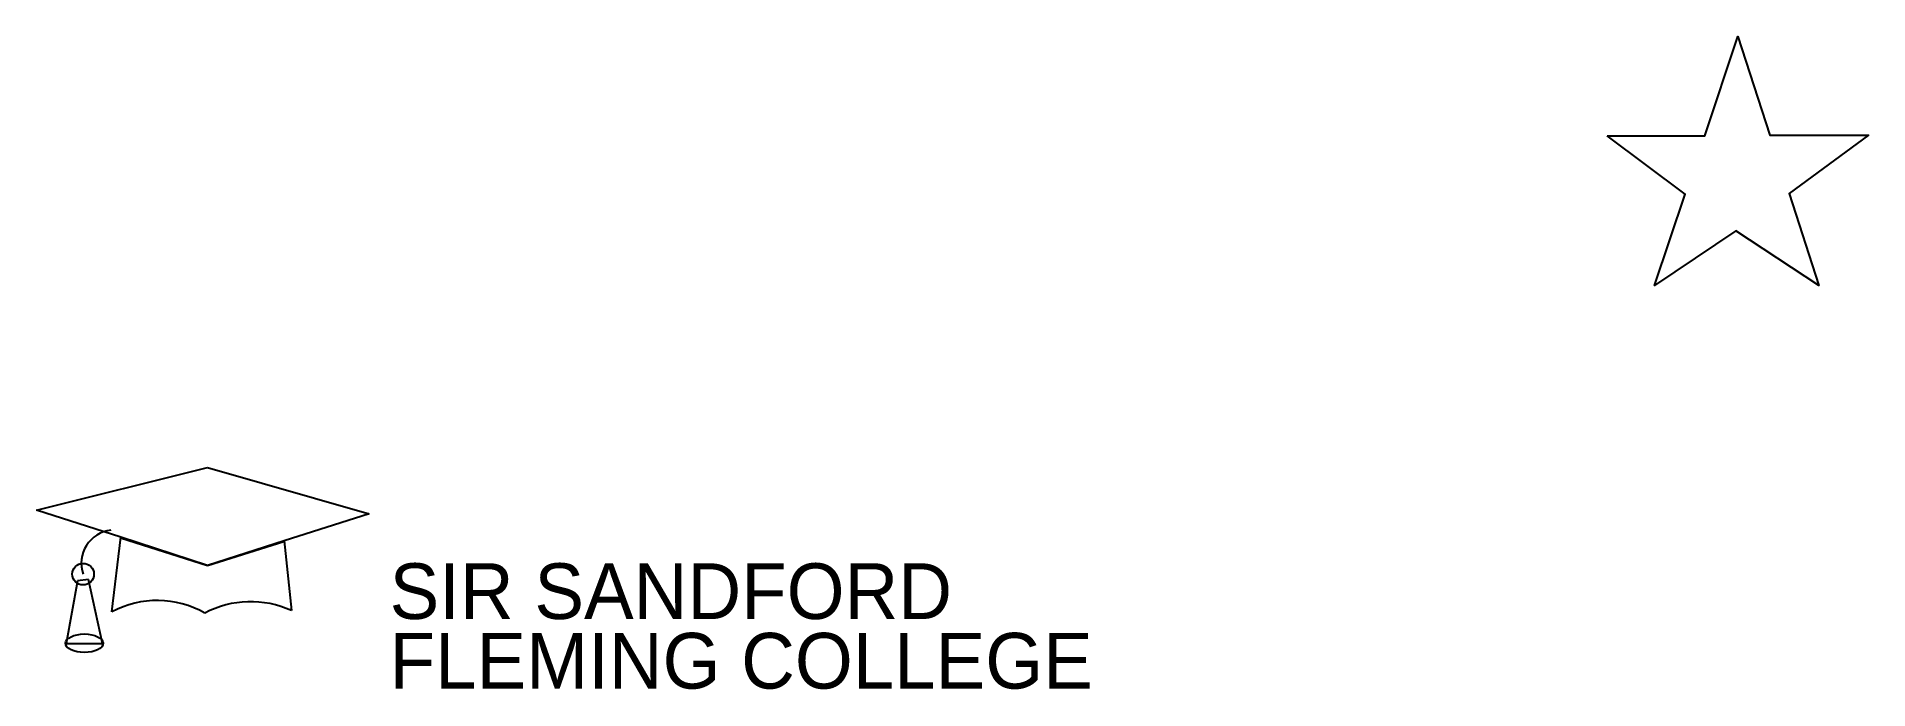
# Model space of a CAD drawing. Extents: x 709372 to 716948, y 4903261 to 4916861.
# Drawn here: x 709524 to 710182, y 4904498 to 4904733 of the extents above; entities that cross this region are included whole.
import ezdxf

# ---------------------------------------------------------------- set-up
doc = ezdxf.new("R2010")
doc.units = 0
doc.layers.add('post secondary', color=7, linetype='Continuous')
doc.layers.add('restaurants', color=7, linetype='Continuous')

msp = doc.modelspace()

# ---------------------------------------------------------------- texts
at = {"layer": 'post secondary'}
for s, p in [('SIR SANDFORD', (709650.45, 4904523.52)), ('FLEMING COLLEGE', (709650.45, 4904498.52))]:
    msp.add_text(s, height=20, dxfattribs=at).set_placement(p)

# ---------------------------------------------------------------- linework, layer by layer
at = {"layer": 'post secondary'}
for p, q in [((709523.63, 4904562.64), (709584.97, 4904577.99)), ((709584.97, 4904577.99), (709643.16, 4904561.29)), ((709553.87, 4904552.86), (709523.63, 4904562.64)), ((709643.16, 4904561.29), (709612.51, 4904551.55)), ((709550.69, 4904526.09), (709553.87, 4904552.86)), ((709553.79, 4904552.67), (709584.97, 4904542.79)), ((709553.87, 4904552.86), (709584.97, 4904542.79)), ((709584.97, 4904542.79), (709553.87, 4904552.86)), ((709584.97, 4904542.79), (709612.51, 4904551.55)), ((709612.51, 4904551.55), (709584.97, 4904542.79)), ((709584.97, 4904542.79), (709612.41, 4904551.3)), ((709612.51, 4904551.55), (709615.19, 4904526.54)), ((709538.32, 4904537.19), (709534.19, 4904514.66)), ((709542.27, 4904537.71), (709538.32, 4904537.19)), ((709547.26, 4904514.66), (709542.27, 4904537.71)), ((709534.19, 4904514.66), (709547.26, 4904514.66))]:
    msp.add_line(p, q, dxfattribs=at)
msp.add_circle((709540.32, 4904539.63), 3.88, dxfattribs=at)
for centre, radius, start, end in [((709551.63, 4904543.54), 11.97, 96.65242, 199.07165), ((709566.97, 4904495.73), 34.45, 60.24649, 118.20356), ((709600.55, 4904494.4), 35.32, 65.51037, 117.81191)]:
    msp.add_arc(centre, radius, start, end, dxfattribs=at)
msp.add_ellipse((709540.77, 4904514.81), major_axis=(6.77, 0), ratio=0.490572, dxfattribs=at)
at = {"layer": 'restaurants'}
msp.add_lwpolyline([(710087.88, 4904697.12), (710123.06, 4904697.12), (710134.91, 4904732.71), (710146.38, 4904697.31), (710181.76, 4904697.31), (710153.3, 4904676.35), (710163.97, 4904643.32), (710134.12, 4904662.9), (710104.87, 4904643.32), (710115.94, 4904676.15)], close=True, dxfattribs=at)

msp.set_redraw_order([(e.dxf.handle, doc.entitydb.next_handle()) for e in msp.query("TEXT MTEXT ATTDEF DIMENSION ARC_DIMENSION")])  # texts and dimensions are drawn at this point

doc.saveas('drawing.dxf')
